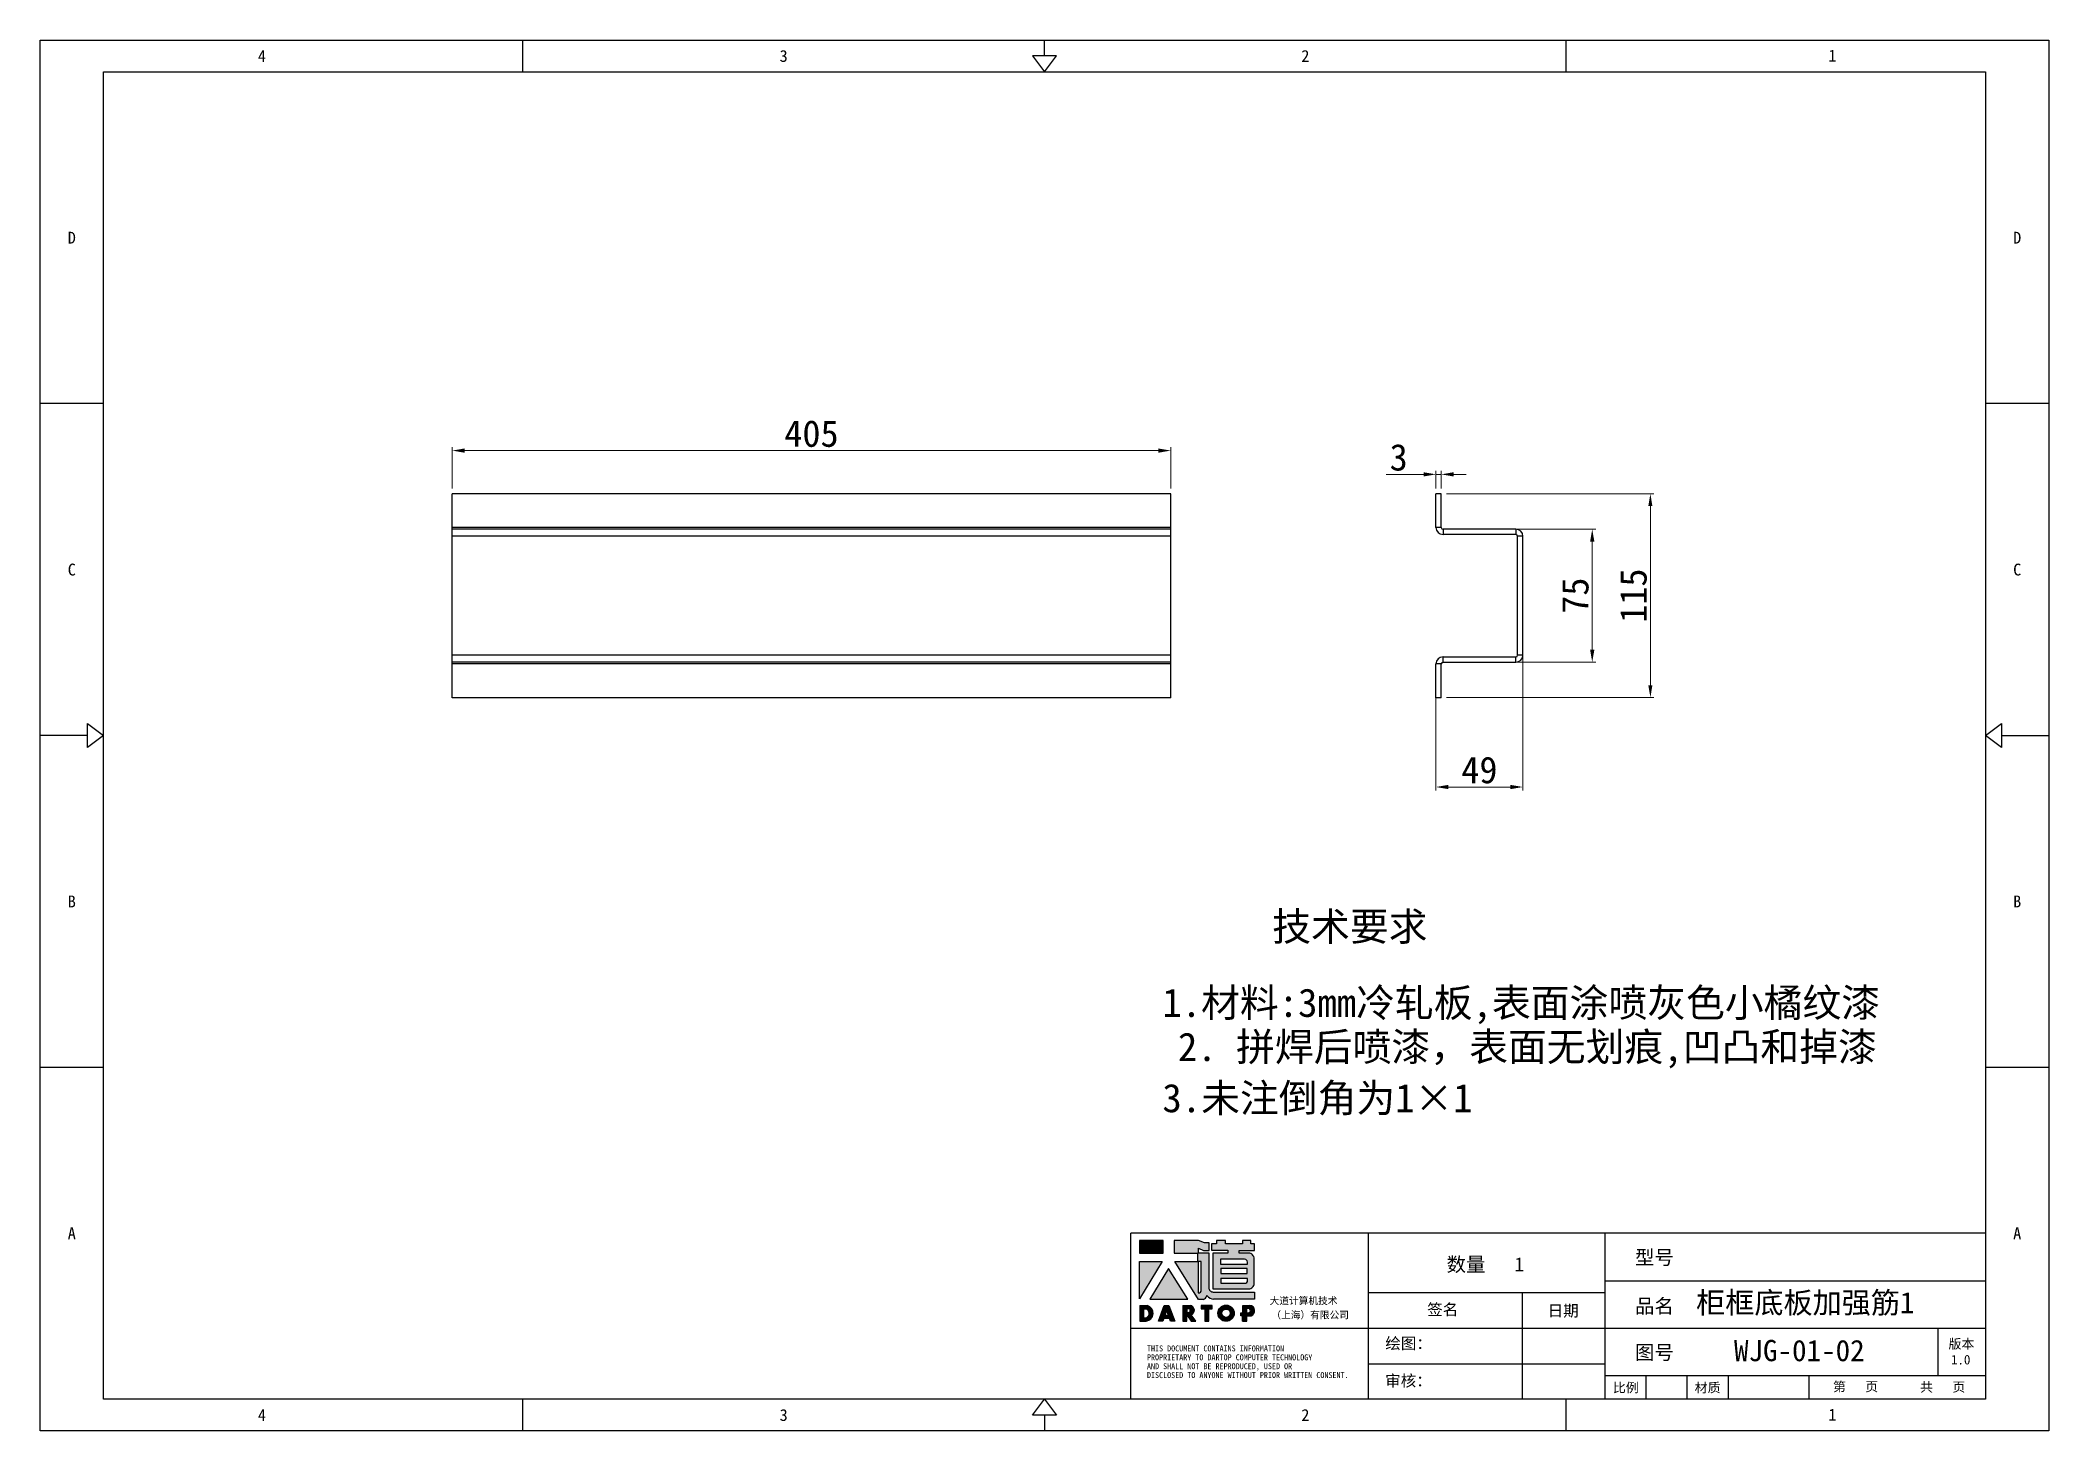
# Model space of a CAD drawing. Header units: millimetres. Extents: x 10653 to 40244, y 19163 to 29561.
# Drawn here: x 31429 to 32561, y 22467 to 23252 of the extents above; entities that cross this region are included whole.
import ezdxf
from ezdxf.enums import TextEntityAlignment as Align

# ---------------------------------------------------------------- set-up
doc = ezdxf.new("R2010")
doc.units = ezdxf.units.MM
doc.header["$PDSIZE"] = -1
doc.layers.add('4', color=7, linetype='Continuous')
doc.layers.add('print', color=30, linetype='Continuous')
doc.layers.add('dim', color=2, linetype='Continuous', lineweight=9)
doc.styles.add('Dartop', font='')
doc.styles.add('HZ', font='')
doc.styles.add('hzHT', font='simhei.ttf')
doc.styles.get('Dartop').set_extended_font_data('FangSong_GB2312')
doc.styles.get('HZ').set_extended_font_data('SimSun')
doc.dimstyles.new('3', dxfattribs={"dimtxt": 15, "dimasz": 7, "dimexe": 2, "dimexo": 3, "dimgap": 2, "dimtad": 1, "dimzin": 9, "dimdsep": 46, "dimtxsty": 'Standard', "dimcen": 1, "dimadec": 1, "dimazin": 2, "dimtfac": 0.5, "dimtmove": 0, "dimatfit": 3, "dimfxl": 0, "dimtolj": 1, "dimlwd": 9, "dimlwe": 9, "dimarcsym": 0})

msp = doc.modelspace()

# ---------------------------------------------------------------- texts
at = {"color": 0}
for s, height, style, p in [('4', 6.683, 'Dartop', (31554.157, 23242.723)), ('3', 6.683, 'Dartop', (31848.222, 23242.723)), ('2', 6.683, 'Dartop', (32142.288, 23242.723)), ('1', 6.683, 'Dartop', (32439.4, 23242.935)), ('D', 6.683, 'Dartop', (31446.965, 23140.246)), ('D', 6.683, 'Dartop', (32543.545, 23140.246)), ('C', 6.683, 'Dartop', (31446.965, 22953.113)), ('C', 6.683, 'Dartop', (32543.545, 22953.113)), ('B', 6.683, 'Dartop', (31446.965, 22765.981)), ('B', 6.683, 'Dartop', (32543.545, 22765.981)), ('A', 6.683, 'Dartop', (31446.965, 22578.848)), ('A', 6.683, 'Dartop', (32543.545, 22578.848)), ('数量   1', 8.02, 'hzHT', (32243.764, 22561.322)), ('型号', 8.02, 'hzHT', (32339.055, 22565.248)), ('品名', 8.02, 'hzHT', (32339.055, 22537.801)), ('柜框底板加强筋1', 12.0299, 'hzHT', (32424.104, 22539.754)), ('签名', 6.416, 'hzHT', (32219.747, 22535.842)), ('日期', 6.416, 'hzHT', (32287.589, 22535.184)), ('版本', 5.3466, 'hzHT', (32512.098, 22516.51)), ('图号', 8.02, 'hzHT', (32339.055, 22511.667)), ('WJG-01-02', 12.0299, 'hzHT', (32420.722, 22512.745)), ('1.0', 5.3466, 'hzHT', (32511.696, 22507.58)), ('比例', 5.3466, 'hzHT', (32322.923, 22491.826)), ('材质', 5.3466, 'hzHT', (32369.048, 22491.826)), ('第   页', 5.3466, 'hzHT', (32452.43, 22492.381)), ('共   页', 5.3466, 'hzHT', (32501.544, 22492.186)), ('4', 6.683, 'Dartop', (31554.157, 22476.371)), ('3', 6.683, 'Dartop', (31848.222, 22476.371)), ('2', 6.683, 'Dartop', (32142.288, 22476.371)), ('1', 6.683, 'Dartop', (32439.4, 22476.583))]:
    msp.add_text(s, height=height, dxfattribs=dict(at, style=style)).set_placement(p, align=Align.MIDDLE_CENTER)
at = {"color": 0, "style": 'hzHT'}
msp.add_text('技术要求', height=16.0399, dxfattribs=at).set_placement((32167.385, 22759.858), align=Align.TOP_CENTER)
for s, height, p in [('1.材料:3mm冷轧板,表面涂喷灰色小橘纹漆 ', 16.03993, (32061.705, 22716.913)), ('3.未注倒角为1×1', 16.0399, (32061.705, 22663.153))]:
    msp.add_text(s, height=height, dxfattribs=at).set_placement(p, align=Align.TOP_LEFT)
at = {"style": 'HZ'}
msp.add_text('2. 拼焊后喷漆，表面无划痕,凹凸和掉漆', height=16.0524, dxfattribs=at).set_placement((32267.468, 22683.999), align=Align.MIDDLE_CENTER)
at = {"color": 0, "style": 'hzHT'}
for s, height, p in [('绘图：', 6.416, (32187.358, 22513.566)), ('THIS DOCUMENT CONTAINS INFORMATION', 3.34165, (32053.005, 22512.249)), ('PROPRIETARY TO DARTOP COMPUTER TECHNOLOGY', 3.34165, (32053.005, 22507.237)), ('AND SHALL NOT BE REPRODUCED, USED OR', 3.34165, (32053.005, 22502.224)), ('DISCLOSED TO ANYONE WITHOUT PRIOR WRITTEN CONSENT.', 3.34165, (32053.005, 22497.212)), ('审核：', 6.416, (32187.278, 22492.512))]:
    msp.add_text(s, height=height, dxfattribs=at).set_placement(p)
at = {"layer": '4', "color": 0, "style": 'hzHT'}
for s, p in [('大道计算机技术', (32122.12, 22538.791)), ('（上海）有限公司', (32123.129, 22530.799))]:
    msp.add_text(s, height=4.01, dxfattribs=at).set_placement(p)

# ---------------------------------------------------------------- blocks, each defined once
blk = doc.blocks.new('dadao')
for p, q in [((48, 19.2), (44.9, 10.4)), ((44.9, 10.4), (51.2, 10.4)), ((51.2, 10.4), (48, 19.2))]:
    blk.add_line(p, q)
for points in [[(41.8, 121.6), (41.8, 143.7), (-0.4, 143.7), (-0.4, 121.6), (41.8, 121.6)], [(104.8, 122), (104.8, 130.3), (114.1, 126.3), (124.2, 126.3), (124.2, 139.6), (115.9, 139.6), (105.1, 143.9), (61.5, 143.9)], [(61.7, 144), (61.7, 121.3), (103.9, 121.3)], [(113.4, 38.7), (105.1, 38.7), (63, 106.5), (103.9, 106.5), (103.9, 120.9), (103.9, 121.3)], [(109.7, 53.6), (109.7, 106.2), (104.3, 106.2), (104.3, 50.4), (106.6, 50.4)], [(144.6, 94.4), (144.6, 84.8), (192, 84.8), (192, 94.1), (144.9, 94.1)], [(120.2, 45), (119.5, 45), (119.5, 44.6)], [(0, 28), (0, 0), (11.8, 0)], [(0.1, 28), (14, 28)], [(7.1, 21.8), (7.1, 6.1), (12, 6.1)], [(7.1, 21.8), (11.4, 21.8)], [(76.8, 28.2), (76.8, 0), (84.1, 0), (84.1, 11.1), (91.6, -0.1), (100.3, -0.1), (91.7, 11.1)], [(76.8, 28.2), (90.6, 28.2)], [(84, 22.7), (84, 15.3), (87.2, 15.3)], [(84, 22.7), (87.3, 22.7)], [(183.7, 0), (183.7, 9.6), (180.6, 9.6), (180.6, 14.9), (183.8, 14.9), (183.8, 28.1), (196.1, 28.1), (196.5, 28.1)], [(183.7, 0), (190.9, 0), (190.9, 9.6), (198.8, 9.6)], [(194.9, 22.3), (190.8, 22.3), (190.8, 15), (194.4, 15)]]:
    blk.add_lwpolyline(points)
blk.add_lwpolyline([(137.1, 144.2), (137.1, 137.9), (128.3, 137.9), (128.3, 126.5), (157.3, 126.5), (157.3, 121.5), (130.3, 121.5), (130.3, 57.5), (194.4, 57.5, 0.414214), (204.4, 67.5), (204.4, 111.3, 0.414214), (194.4, 121.3), (177.5, 121.3), (177.5, 126.3), (204.7, 126.3), (204.7, 137.7), (198.2, 137.7), (198.2, 143.9), (183.3, 143.9), (183.3, 138), (153, 138), (153, 144.2), (137.1, 144.2)], format="xyb", close=True)
for points in [[(104.8, 122), (123.4, 122), (123.4, 60, 0.414214), (131.4, 52), (204.8, 52), (204.8, 39.1), (131.7, 39.1)], [(144.3, 110.8), (144.3, 101.8), (192.3, 101.8), (192.3, 105.5, 0.414214), (187.3, 110.5), (144.3, 110.5)], [(144.6, 77), (144.6, 67.5), (187.6, 67.5, 0.414214), (192.6, 72.5), (192.6, 76.4), (144.6, 76.4)]]:
    blk.add_lwpolyline(points, format="xyb")
for points in [[(-0.3, 106.2), (40.4, 106.2), (-0.3, 39.7), (-0.3, 106.2)], [(51.7, 94.1), (18.4, 39.3), (86.2, 39.3)], [(43.8, 28.2), (51.8, 28.2), (62.6, -0.1), (55, -0.1), (53.2, 5), (42.9, 5), (41.1, 0), (33.6, 0)], [(110, 28.1), (110, 21.9), (116, 21.9), (116, -0.1), (123.2, -0.1), (123.2, 22), (129.2, 22), (129.2, 28.1), (110, 28.1)]]:
    blk.add_lwpolyline(points, close=True)
for radius in [14.5, 7.44]:
    blk.add_circle((154.2, 14.2), radius)
for centre, radius, start, end in [((99.2, 60.7), 12.6, 305.6399, 325.969), ((111.6, 46.7), 8.19, 282.9811, 347.6627), ((136, 61.7), 22.9, 226.7358, 259.3209), ((8.5, 13.9), 8.49, 294.2143, 69.7177), ((9.6, 14.2), 14.4, 278.6604, 72.3203), ((86.4, 19), 3.8, 282.527, 76.7196), ((88.6, 19.4), 8.95, 290.6073, 77.2124), ((193.7, 18.7), 3.8, 280.9891, 72.5513), ((195.7, 18.6), 9.51, 288.8959, 85.2442)]:
    blk.add_arc(centre, radius, start, end)
blk = doc.blocks.new('*D216')
at = {"layer": 'Defpoints', "color": 0, "lineweight": 9, "transparency": 16777216}
for p in [(32247.7, 22975.9), (32304, 22975.9), (32247.7, 22900.9)]:
    blk.add_point(p, dxfattribs=at)
at = {"layer": 'dim', "color": 0, "lineweight": 9, "transparency": 16777216}
for p, q in [((32250.7, 22975.9), (32306, 22975.9)), ((32304, 22907.9), (32304, 22968.9)), ((32250.7, 22900.9), (32306, 22900.9))]:
    blk.add_line(p, q, dxfattribs=at)
for points in [[(32302.8, 22968.9), (32305.2, 22968.9), (32304, 22975.9)], [(32302.8, 22907.9), (32305.2, 22907.9), (32304, 22900.9)]]:
    blk.add_solid(points, dxfattribs=at)
at = {"layer": 'dim', "color": 0, "lineweight": 9, "transparency": 16777216, "insert": (32294.5, 22938.4), "char_height": 15, "attachment_point": 5, "rotation": 90}
blk.add_mtext('\\A1;75', dxfattribs=at)
blk = doc.blocks.new('*D217')
at = {"layer": 'Defpoints', "color": 0, "lineweight": 9, "transparency": 16777216}
for p in [(32218.9, 22995.9), (32336.8, 22995.9), (32218.9, 22880.9)]:
    blk.add_point(p, dxfattribs=at)
at = {"layer": 'dim', "color": 0, "lineweight": 9, "transparency": 16777216}
for p, q in [((32221.9, 22995.9), (32338.8, 22995.9)), ((32336.8, 22887.9), (32336.8, 22988.9)), ((32221.9, 22880.9), (32338.8, 22880.9))]:
    blk.add_line(p, q, dxfattribs=at)
for points in [[(32335.6, 22988.9), (32337.9, 22988.9), (32336.8, 22995.9)], [(32335.6, 22887.9), (32337.9, 22887.9), (32336.8, 22880.9)]]:
    blk.add_solid(points, dxfattribs=at)
at = {"layer": 'dim', "color": 0, "lineweight": 9, "transparency": 16777216, "insert": (32327.3, 22938.4), "char_height": 15, "attachment_point": 5, "rotation": 90}
blk.add_mtext('\\A1;115', dxfattribs=at)
blk = doc.blocks.new('*D218')
at = {"layer": 'Defpoints', "color": 0, "lineweight": 9, "transparency": 16777216}
for p in [(31661.4, 23020.2), (31661.4, 22995.9), (32066.4, 22995.9)]:
    blk.add_point(p, dxfattribs=at)
at = {"layer": 'dim', "color": 0, "lineweight": 9, "transparency": 16777216}
for p, q in [((31661.4, 22998.9), (31661.4, 23022.2)), ((32059.4, 23020.2), (31668.4, 23020.2)), ((32066.4, 22998.9), (32066.4, 23022.2))]:
    blk.add_line(p, q, dxfattribs=at)
for points in [[(31668.4, 23021.4), (31668.4, 23019), (31661.4, 23020.2)], [(32059.4, 23021.4), (32059.4, 23019), (32066.4, 23020.2)]]:
    blk.add_solid(points, dxfattribs=at)
at = {"layer": 'dim', "color": 0, "lineweight": 9, "transparency": 16777216, "insert": (31863.9, 23029.7), "char_height": 15, "attachment_point": 5}
blk.add_mtext('\\A1;405', dxfattribs=at)
blk = doc.blocks.new('*D219')
at = {"layer": 'Defpoints', "color": 0, "lineweight": 9, "transparency": 16777216}
for p in [(32264.9, 22922.7), (32215.9, 22890.4), (32215.9, 22830.5)]:
    blk.add_point(p, dxfattribs=at)
at = {"layer": 'dim', "color": 0, "lineweight": 9, "transparency": 16777216}
for p, q in [((32264.9, 22919.7), (32264.9, 22828.5)), ((32215.9, 22887.4), (32215.9, 22828.5)), ((32257.9, 22830.5), (32222.9, 22830.5))]:
    blk.add_line(p, q, dxfattribs=at)
for points in [[(32222.9, 22831.7), (32222.9, 22829.3), (32215.9, 22830.5)], [(32257.9, 22831.7), (32257.9, 22829.3), (32264.9, 22830.5)]]:
    blk.add_solid(points, dxfattribs=at)
at = {"layer": 'dim', "color": 0, "lineweight": 9, "transparency": 16777216, "insert": (32240.4, 22840), "char_height": 15, "attachment_point": 5}
blk.add_mtext('\\A1;49', dxfattribs=at)
blk = doc.blocks.new('*D220')
at = {"layer": 'Defpoints', "color": 0, "lineweight": 9, "transparency": 16777216}
for p in [(32215.9, 23006.8), (32215.9, 22995.9), (32218.9, 22995.9)]:
    blk.add_point(p, dxfattribs=at)
at = {"layer": 'dim', "color": 0, "lineweight": 9, "transparency": 16777216}
for p, q in [((32208.9, 23006.8), (32187.9, 23006.8)), ((32215.9, 22998.9), (32215.9, 23008.8)), ((32218.9, 23006.8), (32215.9, 23006.8)), ((32218.9, 22998.9), (32218.9, 23008.8)), ((32225.9, 23006.8), (32232.9, 23006.8))]:
    blk.add_line(p, q, dxfattribs=at)
for points in [[(32208.9, 23008), (32208.9, 23005.6), (32215.9, 23006.8)], [(32225.9, 23008), (32225.9, 23005.6), (32218.9, 23006.8)]]:
    blk.add_solid(points, dxfattribs=at)
at = {"layer": 'dim', "color": 0, "lineweight": 9, "transparency": 16777216, "insert": (32194.9, 23016.3), "char_height": 15, "attachment_point": 5}
blk.add_mtext('\\A1;3', dxfattribs=at)

# ---------------------------------------------------------------- dimensions: what is measured, and where the dimension line sits
at = {"layer": 'dim', "lineweight": 9}
for base, p1, p2, picture, middle in [((31661.406, 23020.201), (32066.406, 22995.874), (31661.406, 22995.874), '*D218', (31863.906, 23029.701)), ((32215.925, 23006.799), (32218.925, 22995.874), (32215.925, 22995.874), '*D220', (32194.925, 23016.299)), ((32215.925, 22830.486), (32264.925, 22922.669), (32215.925, 22890.374), '*D219', (32240.425, 22839.986))]:
    dim = msp.add_linear_dim(base=base, p1=p1, p2=p2, dimstyle='3', dxfattribs=at)
    dim.commit()
    dim.dimension.update_dxf_attribs({"geometry": picture, "text_midpoint": middle})
for base, p1, p2, picture, middle in [((32336.758, 22995.874), (32218.925, 22880.874), (32218.925, 22995.874), '*D217', (32327.258, 22938.374)), ((32304.002, 22975.874), (32247.665, 22900.874), (32247.665, 22975.874), '*D216', (32294.502, 22938.374))]:
    dim = msp.add_linear_dim(base=base, p1=p1, p2=p2, angle=90, dimstyle='3', dxfattribs=at)
    dim.commit()
    dim.dimension.update_dxf_attribs({"geometry": picture, "text_midpoint": middle})

# ---------------------------------------------------------------- hatches: boundary and pattern name
for points in [[(32062.104, 22574.709), (32048.773, 22574.709), (32048.773, 22567.745), (32062.104, 22567.745)], [(32061.675, 22562.871), (32048.809, 22562.871), (32048.809, 22541.865)], [(32065.241, 22559.059), (32054.724, 22541.725), (32076.14, 22541.725)], [(32089.738, 22538.178), (32083.652, 22538.178), (32083.652, 22536.248), (32085.551, 22536.248), (32085.551, 22529.289), (32087.824, 22529.289), (32087.824, 22536.252), (32089.738, 22536.252)]]:
    msp.add_hatch(color=0).paths.add_polyline_path(points)
h = msp.add_hatch(color=0)
h.paths.add_polyline_path([(32082.026, 22570.477), (32084.968, 22569.206), (32088.148, 22569.206), (32088.148, 22573.415), (32085.524, 22573.415), (32082.105, 22574.766), (32068.403, 22574.766), (32068.403, 22567.646), (32081.735, 22567.646), (32081.735, 22567.502), (32081.735, 22562.951), (32068.807, 22562.951), (32082.104, 22541.551), (32084.737, 22541.551, 0.27937482), (32086.66, 22543.42), (32086.66, 22543.519), (32086.892, 22543.519, 0.14314537), (32090.517, 22541.674), (32113.623, 22541.674), (32113.623, 22545.733), (32090.418, 22545.733, -0.41421356), (32087.891, 22548.26), (32087.891, 22567.871), (32082.026, 22567.871)])
h.paths.add_polyline_path([(32081.869, 22562.86), (32083.563, 22562.86), (32083.563, 22546.251, -0.08893574), (32082.582, 22545.241), (32081.863, 22545.241)], flags=16)
h = msp.add_hatch(color=0)
h.paths.add_polyline_path([(32113.584, 22572.826), (32111.528, 22572.826), (32111.528, 22574.782), (32106.829, 22574.782), (32106.829, 22572.924), (32097.235, 22572.924), (32097.235, 22574.879), (32092.21, 22574.879), (32092.21, 22572.888), (32089.434, 22572.888), (32089.434, 22569.282), (32098.596, 22569.282), (32098.596, 22567.687), (32090.058, 22567.687), (32090.058, 22547.498), (32110.326, 22547.498, 0.41421356), (32113.486, 22550.657), (32113.486, 22564.484, 0.41421356), (32110.326, 22567.643), (32104.968, 22567.643), (32104.968, 22569.208), (32113.584, 22569.208)])
h.paths.add_polyline_path([(32108.088, 22564.22, -0.41421356), (32109.668, 22562.641), (32109.668, 22561.482), (32094.493, 22561.482), (32094.493, 22564.22)], flags=16)
h.paths.add_polyline_path([(32109.57, 22559.037), (32109.57, 22556.104), (32094.592, 22556.104), (32094.592, 22559.037)], flags=16)
h.paths.add_polyline_path([(32109.765, 22553.463), (32109.765, 22552.207, -0.41421356), (32108.186, 22550.627), (32094.592, 22550.627), (32094.592, 22553.463)], flags=16)
h = msp.add_hatch(color=0)
h.paths.add_polyline_path([(32053.317, 22538.147), (32048.904, 22538.147), (32048.904, 22529.316), (32052.621, 22529.316, 0.79301591)])
h.paths.add_polyline_path([(32052.686, 22531.25), (32051.143, 22531.25), (32051.143, 22536.213), (32052.516, 22536.213, -0.67136089)], flags=16)
h = msp.add_hatch(color=0)
h.paths.add_polyline_path([(32065.274, 22538.219), (32062.755, 22538.219), (32059.516, 22529.306), (32061.902, 22529.306), (32062.464, 22530.886), (32065.696, 22530.886), (32066.27, 22529.287), (32068.675, 22529.287)])
h.paths.add_polyline_path([(32065.078, 22532.588), (32063.076, 22532.588), (32064.059, 22535.389)], flags=16)
h = msp.add_hatch(color=0)
h.paths.add_polyline_path([(32077.518, 22538.213), (32073.177, 22538.213), (32073.177, 22529.301), (32075.471, 22529.301), (32075.471, 22532.834), (32077.829, 22529.27), (32080.601, 22529.27), (32077.887, 22532.812, 0.74405494)])
h.paths.add_polyline_path([(32075.45, 22534.153), (32075.45, 22536.494), (32076.476, 22536.494, -0.79680897), (32076.46, 22534.153)], flags=16)
h = msp.add_hatch(color=0)
h.paths.add_polyline_path([(32093.047, 22533.789, 1), (32102.197, 22533.789, 1)])
h.paths.add_polyline_path([(32099.973, 22533.789, -1), (32095.271, 22533.789, -1)], flags=16)
h = msp.add_hatch(color=0)
h.paths.add_polyline_path([(32110.975, 22538.192), (32110.843, 22538.192), (32106.973, 22538.192), (32106.973, 22534.033), (32105.946, 22534.033), (32105.946, 22532.345), (32106.957, 22532.345), (32106.957, 22529.317), (32109.216, 22529.317), (32109.216, 22532.357), (32111.698, 22532.357, 0.81230381)])
h.paths.add_polyline_path([(32109.182, 22534.044), (32109.182, 22536.371), (32110.468, 22536.371, -0.77821343), (32110.337, 22534.044)], flags=16)

# ---------------------------------------------------------------- linework, layer by layer
at = {"color": 0}
for p, q in [((31701.19, 23233.812), (31701.19, 23251.634)), ((31995.255, 23242.723), (31995.255, 23251.634)), ((32289.32, 23233.812), (32289.32, 23251.634)), ((31464.788, 22485.282), (31464.788, 23233.812)), ((31464.788, 23233.812), (32525.722, 23233.812)), ((32525.722, 23233.812), (32525.722, 22485.282)), ((31464.788, 23046.68), (31429.143, 23046.68)), ((32561.367, 23046.68), (32525.722, 23046.68)), ((31455.877, 22859.547), (31429.143, 22859.547)), ((32534.634, 22859.547), (32561.367, 22859.547)), ((31464.788, 22672.414), (31429.143, 22672.414)), ((32561.367, 22672.414), (32525.722, 22672.414)), ((32525.722, 22578.848), (32043.984, 22578.848)), ((32043.984, 22485.282), (32043.984, 22578.848)), ((32177.65, 22578.848), (32177.65, 22485.282)), ((32311.316, 22485.282), (32311.316, 22578.848)), ((32177.65, 22545.432), (32311.316, 22545.432)), ((32264.533, 22545.432), (32264.533, 22485.282)), ((32311.316, 22552.115), (32525.722, 22552.115)), ((32043.984, 22525.382), (32177.65, 22525.382)), ((32177.65, 22525.382), (32525.722, 22525.382)), ((32498.989, 22498.649), (32498.989, 22525.382)), ((32177.65, 22505.332), (32311.316, 22505.332)), ((32311.316, 22498.649), (32525.722, 22498.649)), ((32334.42, 22485.282), (32334.42, 22498.649)), ((32357.524, 22485.282), (32357.524, 22498.649)), ((32380.817, 22485.282), (32380.817, 22498.649)), ((32426.209, 22485.282), (32426.209, 22498.649)), ((32525.722, 22485.282), (31464.788, 22485.282)), ((31701.19, 22467.46), (31701.19, 22485.282)), ((31995.255, 22476.371), (31995.255, 22467.46)), ((32289.32, 22467.46), (32289.32, 22485.282))]:
    msp.add_line(p, q, dxfattribs=at)
at = {"color": 3, "linetype": 'Continuous'}
for p, q in [((31661.406, 22880.874), (31661.406, 22995.874)), ((32066.406, 22995.874), (31661.406, 22995.874)), ((32066.406, 22880.874), (32066.406, 22995.874)), ((32218.925, 22976.874), (32218.925, 22995.874)), ((32066.406, 22976.874), (31661.406, 22976.874)), ((32066.406, 22975.874), (31661.406, 22975.874)), ((32260.925, 22975.874), (32219.925, 22975.874)), ((32066.406, 22971.874), (31661.406, 22971.874)), ((32264.925, 22904.874), (32264.925, 22971.874)), ((32066.406, 22904.874), (31661.406, 22904.874)), ((32066.406, 22900.874), (31661.406, 22900.874)), ((32066.406, 22899.874), (31661.406, 22899.874)), ((32218.925, 22880.874), (32218.925, 22899.874)), ((32219.925, 22900.874), (32260.925, 22900.874)), ((32066.406, 22880.874), (31661.406, 22880.874))]:
    msp.add_line(p, q, dxfattribs=at)
at = {"color": 7, "linetype": 'Continuous'}
for p, q in [((32215.925, 22976.874), (32215.925, 22995.874)), ((32218.925, 22995.874), (32215.925, 22995.874)), ((32218.925, 22976.874), (32215.925, 22976.874)), ((32219.925, 22975.874), (32219.925, 22972.874)), ((32260.925, 22972.874), (32219.925, 22972.874)), ((32260.925, 22975.874), (32260.925, 22972.874)), ((32261.925, 22904.874), (32261.925, 22971.874)), ((32264.925, 22971.874), (32261.925, 22971.874)), ((32218.925, 22899.874), (32215.925, 22899.874)), ((32215.925, 22880.874), (32215.925, 22899.874)), ((32219.925, 22903.874), (32260.925, 22903.874)), ((32219.925, 22900.874), (32219.925, 22903.874)), ((32260.925, 22900.874), (32260.925, 22903.874)), ((32264.925, 22904.874), (32261.925, 22904.874)), ((32218.925, 22880.874), (32215.925, 22880.874))]:
    msp.add_line(p, q, dxfattribs=at)
at = {"color": 0}
for points in [[(31995.255, 23233.812), (32001.938, 23242.723), (31988.572, 23242.723), (31995.255, 23233.812)], [(31464.788, 22859.547), (31455.877, 22852.864), (31455.877, 22866.23), (31464.788, 22859.547)], [(32525.722, 22859.547), (32534.634, 22866.23), (32534.634, 22852.864), (32525.722, 22859.547)], [(31995.255, 22485.282), (32001.938, 22476.371), (31988.572, 22476.371), (31995.255, 22485.282)]]:
    msp.add_lwpolyline(points, close=True, dxfattribs=at)
at = {"color": 7, "linetype": 'Continuous'}
for centre, radius, start, end in [((32219.925, 22976.874), 4, 180, 270), ((32260.925, 22971.874), 1, 0, 90), ((32219.925, 22899.874), 4, 90, 180), ((32260.925, 22904.874), 1, 270, 0)]:
    msp.add_arc(centre, radius, start, end, dxfattribs=at)
at = {"color": 3, "linetype": 'Continuous'}
for centre, radius, start, end in [((32219.925, 22976.874), 1, 180, 270), ((32260.925, 22971.874), 4, 0, 90), ((32219.925, 22899.874), 1, 90, 180), ((32260.925, 22904.874), 4, 270, 0)]:
    msp.add_arc(centre, radius, start, end, dxfattribs=at)
at = {"layer": 'print'}
msp.add_lwpolyline([(31429.143, 23251.634), (32561.367, 23251.634), (32561.367, 22467.46), (31429.143, 22467.46)], close=True, dxfattribs=at)

# ---------------------------------------------------------------- block references
at = {"color": 0, "xscale": 0.3159380333591253, "yscale": 0.3159380333591253, "zscale": 0.3159380333591253}
msp.add_blockref('dadao', (32048.904, 22529.316), dxfattribs=at)

msp.set_redraw_order([(e.dxf.handle, doc.entitydb.next_handle()) for e in msp.query("TEXT MTEXT ATTDEF DIMENSION ARC_DIMENSION")])  # texts and dimensions are drawn at this point

doc.saveas('drawing.dxf')
